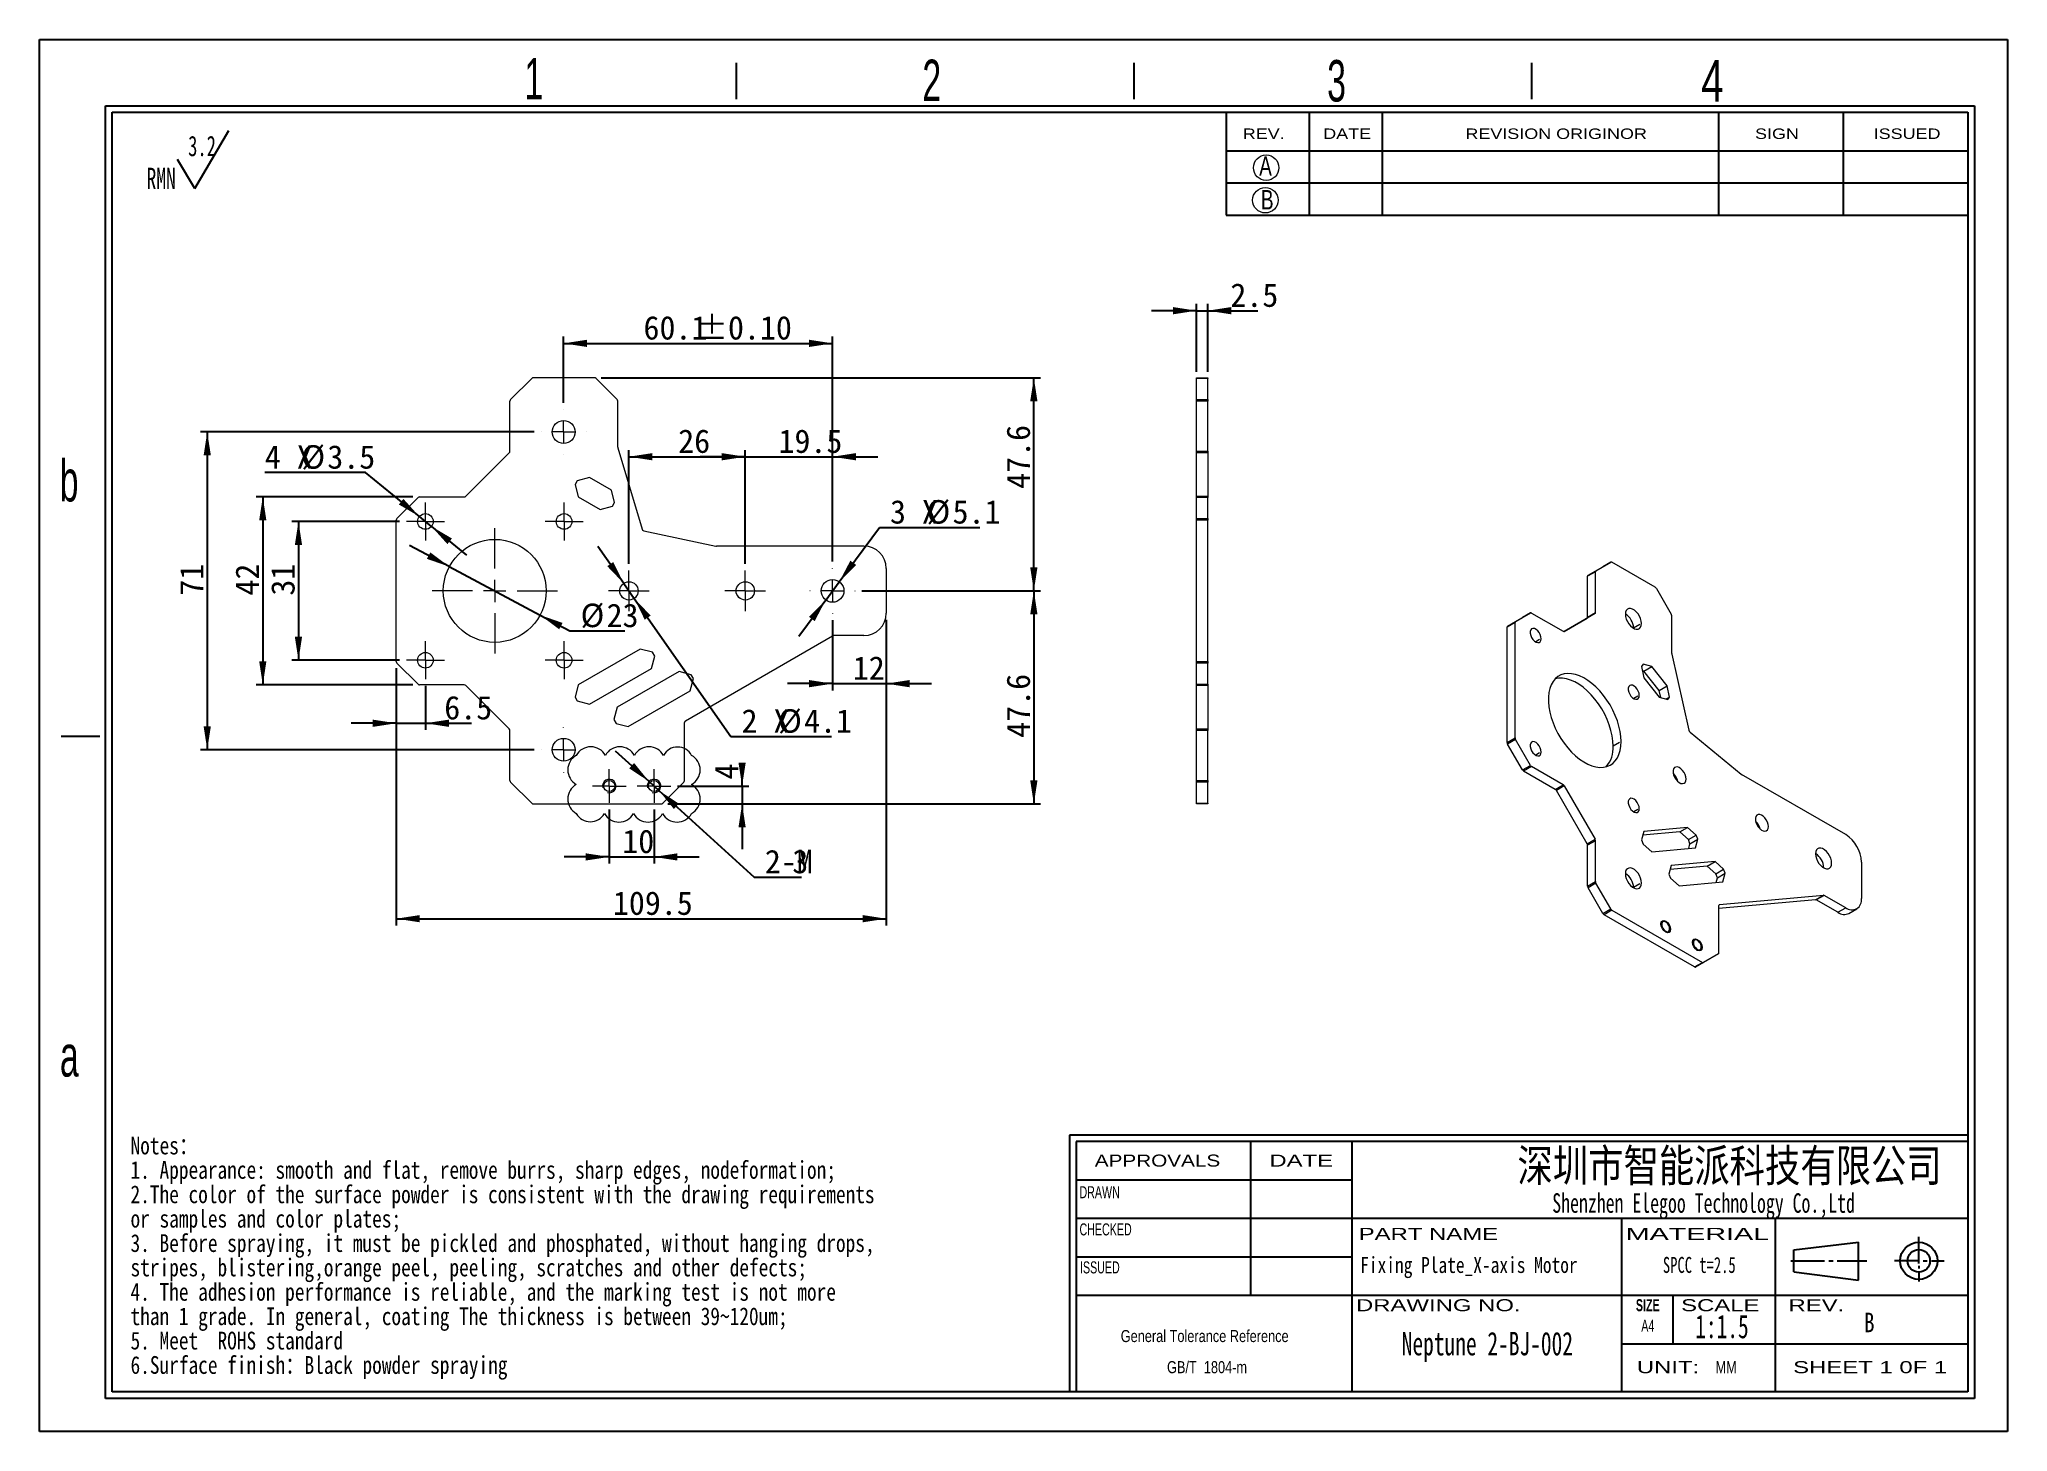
# Model space of a CAD drawing. Header units: millimetres. Extents: x 3 to 443, y 2 to 313.
import ezdxf

# ---------------------------------------------------------------- set-up
doc = ezdxf.new("R2010")
doc.units = ezdxf.units.MM
doc.header["$LTSCALE"] = 1.5
doc.linetypes.add('CENTER', pattern=[10.16, 6.35, -1.27, 1.27, -1.27])
doc.layers.add('DIM', color=5, linetype='Continuous')
doc.layers.add('SLD-0', color=179, linetype='Continuous')
doc.layers.add('中心线', color=1, linetype='CENTER', lineweight=15)
doc.styles.add('SLDTEXTSTYLE0', font='SIMSUN.TTC', dxfattribs={"width": 0.67})
doc.styles.add('SLDTEXTSTYLE1', font='SIMSUN.TTC', dxfattribs={"width": 0.8})
doc.styles.add('SLDTEXTSTYLE10', font='ARIAL.TTF', dxfattribs={"width": 0.7584})
doc.styles.add('SLDTEXTSTYLE11', font='ARIAL.TTF', dxfattribs={"width": 1.2324})
doc.styles.add('SLDTEXTSTYLE12', font='ARIAL.TTF', dxfattribs={"width": 1.7064})
doc.styles.add('SLDTEXTSTYLE13', font='SIMSUN.TTC', dxfattribs={"width": 0.8, "bigfont": 'bigfont'})
doc.styles.add('SLDTEXTSTYLE14', font='SIMKAI.TTF', dxfattribs={"width": 0.67})
doc.styles.add('SLDTEXTSTYLE15', font='SIMSUN.TTC')
doc.styles.add('SLDTEXTSTYLE2', font='SIMSUN.TTC', dxfattribs={"width": 0.67})
doc.styles.add('SLDTEXTSTYLE3', font='SIMSUN.TTC', dxfattribs={"width": 0.8, "bigfont": 'bigfont'})
doc.styles.add('SLDTEXTSTYLE4', font='SIMSUN.TTC', dxfattribs={"width": 0.8})
doc.styles.add('SLDTEXTSTYLE5', font='ARIAL.TTF', dxfattribs={"width": 0.63516})
doc.styles.add('SLDTEXTSTYLE6', font='GOTHIC.TTF', dxfattribs={"width": 0.7304})
doc.styles.add('SLDTEXTSTYLE7', font='GOTHIC.TTF', dxfattribs={"width": 0.61171})
doc.styles.add('SLDTEXTSTYLE8', font='ARIALBD.TTF', dxfattribs={"width": 0.63516})
doc.styles.add('SLDTEXTSTYLE9', font='ARIAL.TTF', dxfattribs={"width": 1.422})
doc.dimstyles.new('SLDDIMSTYLE0', dxfattribs={"dimtxt": 5.25, "dimasz": 5.25, "dimexe": 0, "dimexo": 0.0625, "dimgap": 1.3125, "dimtad": 2, "dimrnd": 1e-09, "dimzin": 12, "dimdsep": 46, "dimtxsty": 'SLDTEXTSTYLE0', "dimsah": 1, "dimcen": 0.09, "dimadec": 0, "dimazin": 3, "dimtol": 1, "dimtp": 0.1, "dimtm": 0.1, "dimtfac": 1, "dimtofl": 0, "dimtmove": 0, "dimatfit": 3, "dimfxl": 0, "dimfrac": 2, "dimtolj": 1, "dimtzin": 0, "dimarcsym": 0})
doc.dimstyles.new('SLDDIMSTYLE1', dxfattribs={"dimtxt": 5.25, "dimasz": 5.25, "dimexe": 0, "dimexo": 0.0625, "dimgap": 1.3125, "dimtad": 2, "dimrnd": 1e-09, "dimzin": 12, "dimdsep": 46, "dimtxsty": 'SLDTEXTSTYLE0', "dimsah": 1, "dimcen": 0.09, "dimadec": 0, "dimazin": 3, "dimtfac": 1, "dimtmove": 0, "dimatfit": 0, "dimfxl": 0, "dimfrac": 2, "dimtolj": 1, "dimtzin": 12, "dimarcsym": 0})
doc.dimstyles.new('SLDDIMSTYLE2', dxfattribs={"dimtxt": 5.25, "dimasz": 5.25, "dimexe": 0, "dimexo": 0.0625, "dimgap": 1.3125, "dimtad": 2, "dimrnd": 1e-09, "dimzin": 12, "dimdsep": 46, "dimtxsty": 'SLDTEXTSTYLE0', "dimsah": 1, "dimcen": 0.09, "dimadec": 0, "dimazin": 3, "dimtfac": 1, "dimtofl": 0, "dimtmove": 0, "dimatfit": 3, "dimfxl": 0, "dimfrac": 2, "dimtolj": 1, "dimtzin": 12, "dimarcsym": 0})
doc.dimstyles.new('SLDDIMSTYLE3', dxfattribs={"dimtxt": 5.25, "dimasz": 5.25, "dimexe": 0, "dimexo": 0.0625, "dimgap": 1.3125, "dimtad": 0, "dimtih": 1, "dimtoh": 1, "dimrnd": 1e-09, "dimzin": 12, "dimdsep": 46, "dimtxsty": 'SLDTEXTSTYLE0', "dimsah": 1, "dimcen": 0, "dimadec": 0, "dimazin": 3, "dimtfac": 1, "dimtmove": 0, "dimatfit": 3, "dimfxl": 0, "dimfrac": 2, "dimtolj": 1, "dimtzin": 12, "dimarcsym": 0})
doc.dimstyles.new('SLDDIMSTYLE4', dxfattribs={"dimtxt": 5.25, "dimasz": 5.25, "dimexe": 0, "dimexo": 0.0625, "dimgap": 1.3125, "dimtad": 0, "dimtih": 1, "dimtoh": 1, "dimrnd": 1e-09, "dimzin": 12, "dimdsep": 46, "dimtxsty": 'SLDTEXTSTYLE0', "dimsah": 1, "dimcen": 0, "dimadec": 0, "dimazin": 3, "dimtfac": 1, "dimtmove": 0, "dimatfit": 3, "dimfxl": 0, "dimfrac": 2, "dimtolj": 1, "dimtzin": 12, "dimarcsym": 0})

msp = doc.modelspace()

# ---------------------------------------------------------------- texts
at = {"color": 7, "linetype": 'Continuous', "lineweight": 0, "attachment_point": 1}
for s, insert, char_height, style in [('SPCC t=2.5', (365.6, 40.966), 3.5719, 'SLDTEXTSTYLE0'), ('1:1.5', (372.818, 28.065), 5.25, 'SLDTEXTSTYLE0'), ('Neptune 2-BJ-002', (307.229, 24.227), 5.25, 'SLDTEXTSTYLE2')]:
    msp.add_mtext(s, dxfattribs=dict(at, insert=insert, char_height=char_height, style=style))
at = {"layer": 'SLD-0'}
for s, insert, char_height, attachment_point, style in [('1', (111.166, 308.848), 9.258, 1, 'SLDTEXTSTYLE7'), ('2', (200.082, 308.483), 9.258, 1, 'SLDTEXTSTYLE7'), ('3', (290.56, 308.39), 9.258, 1, 'SLDTEXTSTYLE7'), ('4', (374.161, 308.38), 9.258, 1, 'SLDTEXTSTYLE6'), ('A', (275.367, 286.878), 4.355, 1, 'SLDTEXTSTYLE6'), ('B', (275.748, 279.356), 4.355, 1, 'SLDTEXTSTYLE6'), ('b', (7.252, 219.029), 9.258, 1, 'SLDTEXTSTYLE7'), ('a', (7.32, 90.527), 9.258, 1, 'SLDTEXTSTYLE7'), ('\\M+1905B圳\\M+18E73\\M+19271\\M+1945C\\M+19468\\M+189C8\\M+18B5A\\M+1974C\\M+18CC0\\M+18CF6\\M+18E69', (380.513, 65.006), 7.24212, 2, 'SLDTEXTSTYLE13'), ('Fixing Plate_X-axis Motor', (322.252, 40.966), 3.57187, 2, 'SLDTEXTSTYLE1'), ('B', (410.538, 28.511), 4.366, 1, 'SLDTEXTSTYLE4')]:
    msp.add_mtext(s, dxfattribs=dict(at, insert=insert, char_height=char_height, attachment_point=attachment_point, style=style))
at = {"layer": 'SLD-0', "color": 179}
for s, insert, char_height, attachment_point, style in [('REV.', (271.693, 293.1), 2.3304, 1, 'SLDTEXTSTYLE11'), ('DATE', (289.69, 293.1), 2.3304, 1, 'SLDTEXTSTYLE11'), ('REVISION ORIGINOR', (321.462, 293.1), 2.33045, 1, 'SLDTEXTSTYLE11'), ('SIGN', (386.2, 293.1), 2.3304, 1, 'SLDTEXTSTYLE11'), ('ISSUED', (412.722, 293.1), 2.3304, 1, 'SLDTEXTSTYLE11'), ('APPROVALS', (252.64, 63.844), 2.689, 2, 'SLDTEXTSTYLE11'), ('DATE', (284.774, 63.844), 2.689, 2, 'SLDTEXTSTYLE9'), ('DRAWN', (239.705, 56.779), 2.689, 2, 'SLDTEXTSTYLE5'), ('Shenzhen Elegoo Technology Co.,Ltd', (374.697, 55.199), 4.36562, 2, 'SLDTEXTSTYLE14'), ('CHECKED', (241.043, 48.472), 2.689, 2, 'SLDTEXTSTYLE5'), ('PART NAME', (313.191, 47.468), 2.689, 2, 'SLDTEXTSTYLE9'), ('MATERIAL', (373.32, 47.468), 2.689, 2, 'SLDTEXTSTYLE12'), ('ISSUED', (239.755, 39.982), 2.689, 2, 'SLDTEXTSTYLE5'), ('DRAWING NO.', (315.402, 31.532), 2.68898, 2, 'SLDTEXTSTYLE9'), ('SIZE', (362.218, 31.532), 2.689, 2, 'SLDTEXTSTYLE8'), ('SCALE', (378.433, 31.532), 2.689, 2, 'SLDTEXTSTYLE9'), ('REV.', (399.915, 31.532), 2.689, 2, 'SLDTEXTSTYLE9'), ('A4', (362.235, 26.93), 2.689, 2, 'SLDTEXTSTYLE5'), ('UNIT:', (366.748, 17.686), 2.689, 2, 'SLDTEXTSTYLE9'), ('MM', (379.741, 17.686), 2.689, 2, 'SLDTEXTSTYLE10'), ('SHEET 1 0F 1', (411.93, 17.686), 2.68898, 2, 'SLDTEXTSTYLE9')]:
    msp.add_mtext(s, dxfattribs=dict(at, insert=insert, char_height=char_height, attachment_point=attachment_point, style=style))

# ---------------------------------------------------------------- blocks, each defined once
blk = doc.blocks.new('SW_NOTE_0')
at = {"layer": 'SLD-0', "color": 0}
for q in [(18.4, 13.88), (6.91, 7.39)]:
    blk.add_line((10.74, 0.89), q, dxfattribs=at)
at = {"layer": 'SLD-0', "color": 0, "attachment_point": 1, "style": 'SLDTEXTSTYLE0'}
for s, insert, char_height in [('3.2', (9.28, 12.68), 4.548), ('RMN', (0, 5.54), 4.762)]:
    blk.add_mtext(s, dxfattribs=dict(at, insert=insert, char_height=char_height))
blk = doc.blocks.new('SW_NOTE_1')
at = {"layer": 'SLD-0', "color": 0, "char_height": 3.9688, "attachment_point": 1}
for s, insert, style in [('Notes\\M+18146', (0, 4.62), 'SLDTEXTSTYLE3'), ('1. Appearance: smooth and flat, remove burrs, sharp edges, nodeformation;', (0, -0.83), 'SLDTEXTSTYLE4'), ('2.The color of the surface powder is consistent with the drawing requirements ', (0, -6.28), 'SLDTEXTSTYLE4'), ('or samples and color plates;', (0, -11.73), 'SLDTEXTSTYLE4'), ('3. Before spraying, it must be pickled and phosphated, without hanging drops, ', (0, -17.18), 'SLDTEXTSTYLE4'), ('stripes, blistering,orange peel, peeling, scratches and other defects;', (0, -22.63), 'SLDTEXTSTYLE4'), ('4. The adhesion performance is reliable, and the marking test is not more ', (0, -28.08), 'SLDTEXTSTYLE4'), ('than 1 grade. In general, coating The thickness is between 39~120um;', (0, -33.53), 'SLDTEXTSTYLE4'), ('5. Meet  ROHS standard', (0, -38.97), 'SLDTEXTSTYLE4'), ('6.Surface finish\\M+18146Black powder spraying', (0, -44.42), 'SLDTEXTSTYLE3')]:
    blk.add_mtext(s, dxfattribs=dict(at, insert=insert, style=style))
blk = doc.blocks.new('SW_NOTE_2')
at = {"layer": 'SLD-0', "color": 0, "char_height": 2.689, "attachment_point": 2, "style": 'SLDTEXTSTYLE10'}
for s, insert in [('General Tolerance Reference ', (19.53, 3.47)), (' GB/T  1804-m', (19.66, -3.48))]:
    blk.add_mtext(s, dxfattribs=dict(at, insert=insert))
blk = doc.blocks.new('_D')
at = {"layer": 'DIM', "color": 1}
for p, q in [((119.9, 231.84), (119.9, 246.59)), ((180, 196.34), (180, 246.59)), ((119.9, 245.09), (180, 245.09))]:
    blk.add_line(p, q, dxfattribs=at)
for points in [[(119.9, 245.09), (125.15, 244.28), (125.15, 245.9)], [(180, 245.09), (174.75, 245.9), (174.75, 244.28)]]:
    blk.add_solid(points, dxfattribs=at)
at = {"layer": 'DIM', "color": 1, "char_height": 5.25, "attachment_point": 1, "style": 'SLDTEXTSTYLE15'}
for s, insert in [('60.1', (137.75, 251.2)), (' ±0.10', (145.92, 251.2))]:
    blk.add_mtext(s, dxfattribs=dict(at, insert=insert))
blk = doc.blocks.new('_D_1')
at = {"layer": 'DIM'}
for p, q in [((134.5, 195.84), (134.5, 221.26)), ((160.5, 195.84), (160.5, 221.26)), ((134.5, 219.76), (160.5, 219.76))]:
    blk.add_line(p, q, dxfattribs=at)
for points in [[(134.5, 219.76), (139.75, 218.95), (139.75, 220.57)], [(160.5, 219.76), (155.25, 220.57), (155.25, 218.95)]]:
    blk.add_solid(points, dxfattribs=at)
at = {"layer": 'DIM', "insert": (145.51, 225.87), "char_height": 5.25, "attachment_point": 1, "style": 'SLDTEXTSTYLE15'}
blk.add_mtext('26', dxfattribs=at)
blk = doc.blocks.new('_D_2')
at = {"layer": 'DIM'}
for p, q in [((86.21, 210.79), (51.16, 210.79)), ((52.66, 210.79), (52.66, 168.79)), ((86.21, 168.79), (51.16, 168.79))]:
    blk.add_line(p, q, dxfattribs=at)
for points in [[(52.66, 210.79), (51.85, 205.54), (53.46, 205.54)], [(52.66, 168.79), (53.46, 174.04), (51.85, 174.04)]]:
    blk.add_solid(points, dxfattribs=at)
at = {"layer": 'DIM', "insert": (46.55, 188.73), "char_height": 5.25, "attachment_point": 1, "rotation": 90, "style": 'SLDTEXTSTYLE15'}
blk.add_mtext('42', dxfattribs=at)
blk = doc.blocks.new('_D_3')
at = {"layer": 'DIM'}
for p, q in [((83.25, 205.29), (59.13, 205.29)), ((60.63, 205.29), (60.63, 174.29)), ((83.25, 174.29), (59.13, 174.29))]:
    blk.add_line(p, q, dxfattribs=at)
for points in [[(60.63, 205.29), (59.82, 200.04), (61.44, 200.04)], [(60.63, 174.29), (61.44, 179.54), (59.82, 179.54)]]:
    blk.add_solid(points, dxfattribs=at)
at = {"layer": 'DIM', "insert": (54.52, 188.73), "char_height": 5.25, "attachment_point": 1, "rotation": 90, "style": 'SLDTEXTSTYLE15'}
blk.add_mtext('31', dxfattribs=at)
blk = doc.blocks.new('_D_4')
at = {"layer": 'DIM'}
for p, q in [((128.3, 237.39), (226.5, 237.39)), ((225, 189.79), (225, 237.39)), ((186.55, 189.79), (226.5, 189.79))]:
    blk.add_line(p, q, dxfattribs=at)
for points in [[(225, 237.39), (224.19, 232.14), (225.81, 232.14)], [(225, 189.79), (225.81, 195.04), (224.19, 195.04)]]:
    blk.add_solid(points, dxfattribs=at)
at = {"layer": 'DIM', "insert": (218.89, 212.58), "char_height": 5.25, "attachment_point": 1, "rotation": 90, "style": 'SLDTEXTSTYLE15'}
blk.add_mtext('47.6', dxfattribs=at)
blk = doc.blocks.new('_D_5')
at = {"layer": 'DIM'}
for p, q in [((186.55, 189.79), (226.5, 189.79)), ((225, 189.79), (225, 142.19)), ((143.2, 142.19), (226.5, 142.19))]:
    blk.add_line(p, q, dxfattribs=at)
for points in [[(225, 189.79), (224.19, 184.54), (225.81, 184.54)], [(225, 142.19), (225.81, 147.44), (224.19, 147.44)]]:
    blk.add_solid(points, dxfattribs=at)
at = {"layer": 'DIM', "insert": (218.89, 156.96), "char_height": 5.25, "attachment_point": 1, "rotation": 90, "style": 'SLDTEXTSTYLE15'}
blk.add_mtext('47.6', dxfattribs=at)
blk = doc.blocks.new('_D_6')
at = {"layer": 'DIM'}
for p, q in [((94.35, 195.2), (85.44, 199.95)), ((94.35, 195.2), (114.65, 184.38)), ((114.65, 184.38), (121.31, 180.84)), ((121.31, 180.84), (133.58, 180.84))]:
    blk.add_line(p, q, dxfattribs=at)
for points in [[(94.35, 195.2), (90.1, 198.38), (89.34, 196.95)], [(114.65, 184.38), (118.91, 181.2), (119.66, 182.63)]]:
    blk.add_solid(points, dxfattribs=at)
at = {"layer": 'DIM', "char_height": 5.25, "attachment_point": 1, "style": 'SLDTEXTSTYLE15'}
for s, insert in [('%%c', (123.69, 186.94)), ('23', (129.5, 186.94))]:
    blk.add_mtext(s, dxfattribs=dict(at, insert=insert))
blk = doc.blocks.new('_D_7')
at = {"layer": 'DIM'}
for p, q in [((75.59, 216.23), (53.11, 216.23)), ((87.65, 206.4), (75.59, 216.23)), ((90.36, 204.19), (87.65, 206.4)), ((90.36, 204.19), (98.18, 197.8))]:
    blk.add_line(p, q, dxfattribs=at)
for points in [[(87.65, 206.4), (84.09, 210.34), (83.07, 209.09)], [(90.36, 204.19), (93.92, 200.24), (94.94, 201.49)]]:
    blk.add_solid(points, dxfattribs=at)
at = {"layer": 'DIM', "char_height": 5.25, "attachment_point": 1, "style": 'SLDTEXTSTYLE15'}
for s, insert in [('4 X ', (53.11, 222.34)), ('%%c', (61.28, 222.34)), ('3.5', (67.08, 222.34))]:
    blk.add_mtext(s, dxfattribs=dict(at, insert=insert))
blk = doc.blocks.new('_D_8')
at = {"layer": 'DIM'}
for p, q in [((181.52, 191.84), (190.47, 203.96)), ((190.47, 203.96), (212.95, 203.96)), ((178.49, 187.74), (181.52, 191.84)), ((178.49, 187.74), (172.49, 179.62))]:
    blk.add_line(p, q, dxfattribs=at)
for points in [[(181.52, 191.84), (185.29, 195.58), (183.99, 196.54)], [(178.49, 187.74), (174.72, 184), (176.02, 183.04)]]:
    blk.add_solid(points, dxfattribs=at)
at = {"layer": 'DIM', "char_height": 5.25, "attachment_point": 1, "style": 'SLDTEXTSTYLE15'}
for s, insert in [('3 X ', (192.85, 210.07)), ('%%c', (201.02, 210.07)), ('5.1', (206.83, 210.07))]:
    blk.add_mtext(s, dxfattribs=dict(at, insert=insert))
blk = doc.blocks.new('_D_9')
at = {"layer": 'DIM'}
for p, q in [((160.5, 195.84), (160.5, 221.26)), ((180, 196.34), (180, 221.26)), ((160.5, 219.76), (150.41, 219.76)), ((160.5, 219.76), (180, 219.76)), ((180, 219.76), (190.1, 219.76))]:
    blk.add_line(p, q, dxfattribs=at)
for points in [[(160.5, 219.76), (155.25, 220.57), (155.25, 218.95)], [(180, 219.76), (185.25, 218.95), (185.25, 220.57)]]:
    blk.add_solid(points, dxfattribs=at)
at = {"layer": 'DIM', "insert": (167.92, 225.87), "char_height": 5.25, "attachment_point": 1, "style": 'SLDTEXTSTYLE15'}
blk.add_mtext('19.5', dxfattribs=at)
blk = doc.blocks.new('_D_10')
at = {"layer": 'DIM'}
for p, q in [((133.33, 191.47), (127.54, 199.74)), ((133.33, 191.47), (135.68, 188.11)), ((135.68, 188.11), (157.29, 157.24)), ((157.29, 157.24), (179.77, 157.24))]:
    blk.add_line(p, q, dxfattribs=at)
for points in [[(133.33, 191.47), (130.98, 196.23), (129.65, 195.31)], [(135.68, 188.11), (138.03, 183.35), (139.35, 184.27)]]:
    blk.add_solid(points, dxfattribs=at)
at = {"layer": 'DIM', "char_height": 5.25, "attachment_point": 1, "style": 'SLDTEXTSTYLE15'}
for s, insert in [('2 X ', (159.67, 163.35)), ('%%c', (167.84, 163.35)), ('4.1', (173.64, 163.35))]:
    blk.add_mtext(s, dxfattribs=dict(at, insert=insert))
blk = doc.blocks.new('_D_11')
at = {"layer": 'DIM'}
for p, q in [((113.35, 225.29), (38.74, 225.29)), ((40.24, 225.29), (40.24, 154.29)), ((113.35, 154.29), (38.74, 154.29))]:
    blk.add_line(p, q, dxfattribs=at)
for points in [[(40.24, 225.29), (39.43, 220.04), (41.05, 220.04)], [(40.24, 154.29), (41.05, 159.54), (39.43, 159.54)]]:
    blk.add_solid(points, dxfattribs=at)
at = {"layer": 'DIM', "insert": (34.13, 188.73), "char_height": 5.25, "attachment_point": 1, "rotation": 90, "style": 'SLDTEXTSTYLE15'}
blk.add_mtext('71', dxfattribs=at)
blk = doc.blocks.new('_D_12')
at = {"layer": 'DIM'}
for p, q in [((82.5, 172.5), (82.5, 158.71)), ((89, 168.54), (89, 158.71)), ((82.5, 160.21), (72.4, 160.21)), ((82.5, 160.21), (89, 160.21)), ((89, 160.21), (99.34, 160.21))]:
    blk.add_line(p, q, dxfattribs=at)
for points in [[(82.5, 160.21), (77.25, 161.02), (77.25, 159.4)], [(89, 160.21), (94.25, 159.4), (94.25, 161.02)]]:
    blk.add_solid(points, dxfattribs=at)
at = {"layer": 'DIM', "insert": (93.22, 166.32), "char_height": 5.25, "attachment_point": 1, "style": 'SLDTEXTSTYLE15'}
blk.add_mtext('6.5', dxfattribs=at)
blk = doc.blocks.new('_D_13')
at = {"layer": 'DIM'}
for p, q in [((192, 183.29), (192, 115.04)), ((82.5, 172.5), (82.5, 115.04)), ((82.5, 116.54), (192, 116.54))]:
    blk.add_line(p, q, dxfattribs=at)
for points in [[(82.5, 116.54), (87.75, 115.74), (87.75, 117.35)], [(192, 116.54), (186.75, 117.35), (186.75, 115.74)]]:
    blk.add_solid(points, dxfattribs=at)
at = {"layer": 'DIM', "insert": (130.91, 122.65), "char_height": 5.25, "attachment_point": 1, "style": 'SLDTEXTSTYLE15'}
blk.add_mtext('109.5', dxfattribs=at)
blk = doc.blocks.new('_D_14')
at = {"layer": 'DIM'}
for p, q in [((180, 183.24), (180, 167.56)), ((192, 183.29), (192, 167.56)), ((180, 169.06), (169.91, 169.06)), ((180, 169.06), (192, 169.06)), ((192, 169.06), (202.1, 169.06))]:
    blk.add_line(p, q, dxfattribs=at)
for points in [[(180, 169.06), (174.75, 169.87), (174.75, 168.25)], [(192, 169.06), (197.25, 168.25), (197.25, 169.87)]]:
    blk.add_solid(points, dxfattribs=at)
at = {"layer": 'DIM', "insert": (184.53, 175.17), "char_height": 5.25, "attachment_point": 1, "style": 'SLDTEXTSTYLE15'}
blk.add_mtext('12', dxfattribs=at)
blk = doc.blocks.new('_D_15')
at = {"layer": 'DIM', "color": 5}
for p, q in [((130.1, 140.94), (130.1, 128.85)), ((140.1, 140.94), (140.1, 128.85)), ((130.1, 130.35), (120.01, 130.35)), ((130.1, 130.35), (140.1, 130.35)), ((140.1, 130.35), (150.2, 130.35))]:
    blk.add_line(p, q, dxfattribs=at)
for points in [[(130.1, 130.35), (124.85, 131.15), (124.85, 129.54)], [(140.1, 130.35), (145.35, 129.54), (145.35, 131.15)]]:
    blk.add_solid(points, dxfattribs=at)
at = {"layer": 'DIM', "color": 5, "insert": (133.01, 136.46), "char_height": 5.25, "attachment_point": 1, "style": 'SLDTEXTSTYLE15'}
blk.add_mtext('10', dxfattribs=at)
blk = doc.blocks.new('_D_16')
at = {"layer": 'DIM', "color": 5}
for p, q in [((159.79, 146.19), (159.79, 149.69)), ((145.35, 146.19), (161.29, 146.19)), ((159.79, 146.19), (159.79, 142.19)), ((143.2, 142.19), (161.29, 142.19)), ((159.79, 142.19), (159.79, 132.1))]:
    blk.add_line(p, q, dxfattribs=at)
for points in [[(159.79, 146.19), (160.6, 151.44), (158.98, 151.44)], [(159.79, 142.19), (158.98, 136.94), (160.6, 136.94)]]:
    blk.add_solid(points, dxfattribs=at)
at = {"layer": 'DIM', "color": 5, "insert": (153.68, 147.65), "char_height": 5.25, "attachment_point": 1, "rotation": 90, "style": 'SLDTEXTSTYLE15'}
blk.add_mtext('4', dxfattribs=at)
blk = doc.blocks.new('_D_17')
at = {"layer": 'DIM', "color": 5}
for p, q in [((138.99, 147.2), (131.52, 153.99)), ((138.99, 147.2), (141.21, 145.18)), ((141.21, 145.18), (162.5, 125.83)), ((162.5, 125.83), (173.05, 125.83))]:
    blk.add_line(p, q, dxfattribs=at)
for points in [[(138.99, 147.2), (135.65, 151.33), (134.56, 150.13)], [(141.21, 145.18), (144.55, 141.05), (145.64, 142.25)]]:
    blk.add_solid(points, dxfattribs=at)
at = {"layer": 'DIM', "color": 5, "char_height": 5.25, "attachment_point": 1, "style": 'SLDTEXTSTYLE15'}
for s, insert in [('2-M', (164.88, 131.94)), ('3', (171.01, 131.94))]:
    blk.add_mtext(s, dxfattribs=dict(at, insert=insert))
blk = doc.blocks.new('SW_CENTERMARKSYMBOL_0')
at = {"layer": '中心线', "color": 0}
for p, q in [((0, 5), (0, 14)), ((-5, 0), (-14, 0)), ((0, 0), (-2.5, 0)), ((0, 0), (0, 2.5)), ((0, 0), (0, -2.5)), ((0, 0), (2.5, 0)), ((5, 0), (14, 0)), ((0, -5), (0, -14))]:
    blk.add_line(p, q, dxfattribs=at)
blk = doc.blocks.new('SW_CENTERMARKSYMBOL_1')
at = {"layer": '中心线', "color": 0}
for p, q in [((-2.5, 0), (-4.25, 0)), ((0, 0), (-2.5, 0)), ((0, 2.5), (0, 4.25)), ((0, 0), (0, 2.5)), ((0, 0), (0, -2.5)), ((0, 0), (2.5, 0)), ((2.5, 0), (4.25, 0)), ((0, -2.5), (0, -4.25))]:
    blk.add_line(p, q, dxfattribs=at)
blk = doc.blocks.new('SW_CENTERMARKSYMBOL_2')
at = {"layer": '中心线', "color": 0}
for p, q in [((-2.5, 0), (-4.25, 0)), ((0, 0), (-2.5, 0)), ((0, 2.5), (0, 4.25)), ((0, 0), (0, 2.5)), ((0, 0), (0, -2.5)), ((0, 0), (2.5, 0)), ((2.5, 0), (4.25, 0)), ((0, -2.5), (0, -4.25))]:
    blk.add_line(p, q, dxfattribs=at)
blk = doc.blocks.new('SW_CENTERMARKSYMBOL_3')
at = {"layer": '中心线', "color": 0}
for p, q in [((-2.5, 0), (-4.25, 0)), ((0, 0), (-2.5, 0)), ((0, 2.5), (0, 4.25)), ((0, 0), (0, 2.5)), ((0, 0), (0, -2.5)), ((0, 0), (2.5, 0)), ((2.5, 0), (4.25, 0)), ((0, -2.5), (0, -4.25))]:
    blk.add_line(p, q, dxfattribs=at)
blk = doc.blocks.new('SW_CENTERMARKSYMBOL_4')
at = {"layer": '中心线', "color": 0}
for p, q in [((-2.5, 0), (-4.25, 0)), ((0, 0), (-2.5, 0)), ((0, 2.5), (0, 4.25)), ((0, 0), (0, 2.5)), ((0, 0), (0, -2.5)), ((0, 0), (2.5, 0)), ((2.5, 0), (4.25, 0)), ((0, -2.5), (0, -4.25))]:
    blk.add_line(p, q, dxfattribs=at)
blk = doc.blocks.new('SW_CENTERMARKSYMBOL_5')
at = {"layer": '中心线', "color": 0}
for p, q in [((0, 5), (0, 5.05)), ((-5, 0), (-5.05, 0)), ((0, 0), (-2.5, 0)), ((0, 0), (0, 2.5)), ((0, 0), (0, -2.5)), ((0, 0), (2.5, 0)), ((5, 0), (5.05, 0)), ((0, -5), (0, -5.05))]:
    blk.add_line(p, q, dxfattribs=at)
blk = doc.blocks.new('SW_CENTERMARKSYMBOL_6')
at = {"layer": '中心线', "color": 0}
for p, q in [((0, 2.5), (0, 4.55)), ((-2.5, 0), (-4.55, 0)), ((0, 0), (-2.5, 0)), ((0, 0), (0, 2.5)), ((0, 0), (0, -2.5)), ((0, 0), (2.5, 0)), ((2.5, 0), (4.55, 0)), ((0, -2.5), (0, -4.55))]:
    blk.add_line(p, q, dxfattribs=at)
blk = doc.blocks.new('SW_CENTERMARKSYMBOL_7')
at = {"layer": '中心线', "color": 0}
for p, q in [((0, 2.5), (0, 4.55)), ((-2.5, 0), (-4.55, 0)), ((0, 0), (-2.5, 0)), ((0, 0), (0, 2.5)), ((0, 0), (0, -2.5)), ((0, 0), (2.5, 0)), ((2.5, 0), (4.55, 0)), ((0, -2.5), (0, -4.55))]:
    blk.add_line(p, q, dxfattribs=at)
blk = doc.blocks.new('SW_CENTERMARKSYMBOL_8')
at = {"layer": '中心线', "color": 0}
for p, q in [((0, 5), (0, 5.05)), ((-5, 0), (-5.05, 0)), ((0, 0), (-2.5, 0)), ((0, 0), (0, 2.5)), ((0, 0), (0, -2.5)), ((0, 0), (2.5, 0)), ((5, 0), (5.05, 0)), ((0, -5), (0, -5.05))]:
    blk.add_line(p, q, dxfattribs=at)
blk = doc.blocks.new('SW_CENTERMARKSYMBOL_9')
at = {"layer": '中心线', "color": 0}
for p, q in [((0, 5), (0, 5.05)), ((-5, 0), (-5.05, 0)), ((0, 0), (-2.5, 0)), ((0, 0), (0, 2.5)), ((0, 0), (0, -2.5)), ((0, 0), (2.5, 0)), ((5, 0), (5.05, 0)), ((0, -5), (0, -5.05))]:
    blk.add_line(p, q, dxfattribs=at)
blk = doc.blocks.new('SW_CENTERMARKSYMBOL_10')
at = {"layer": '中心线', "color": 0}
for p, q in [((-2.5, 0), (-3.75, 0)), ((0, 0), (-2.5, 0)), ((0, 2.5), (0, 3.75)), ((0, 0), (0, 2.5)), ((0, 0), (0, -2.5)), ((0, 0), (2.5, 0)), ((2.5, 0), (3.75, 0)), ((0, -2.5), (0, -3.75))]:
    blk.add_line(p, q, dxfattribs=at)
blk = doc.blocks.new('SW_CENTERMARKSYMBOL_11')
at = {"layer": '中心线', "color": 0}
for p, q in [((-2.5, 0), (-3.75, 0)), ((0, 0), (-2.5, 0)), ((0, 2.5), (0, 3.75)), ((0, 0), (0, 2.5)), ((0, 0), (0, -2.5)), ((0, 0), (2.5, 0)), ((2.5, 0), (3.75, 0)), ((0, -2.5), (0, -3.75))]:
    blk.add_line(p, q, dxfattribs=at)
blk = doc.blocks.new('SW_REVISION_CLOUD_0')
at = {"color": 0, "linetype": 'Continuous', "lineweight": 0}
for centre, radius, start, end in [((-11.09, 3.25), 3.71, 118.955, 241.045), ((-9.64, 4.7), 3.71, 28.955, 151.045), ((-3.15, 4.7), 3.71, 28.955, 151.045), ((3.35, 4.7), 3.71, 28.955, 151.045), ((9.75, 4.76), 3.59, 28.955, 151.045), ((11.09, 3.25), 3.71, 298.955, 61.045), ((-11.09, -3.25), 3.71, 118.955, 241.045), ((11.09, -3.25), 3.71, 298.955, 61.045), ((-9.75, -4.76), 3.59, 208.955, 331.045), ((-3.35, -4.7), 3.71, 208.955, 331.045), ((3.15, -4.7), 3.71, 208.955, 331.045), ((9.64, -4.7), 3.71, 208.955, 331.045)]:
    blk.add_arc(centre, radius, start, end, dxfattribs=at)
blk = doc.blocks.new('_D_18')
at = {"layer": 'DIM', "color": 5}
for p, q in [((261.36, 252.39), (251.27, 252.39)), ((261.36, 238.74), (261.36, 253.89)), ((261.36, 252.39), (263.86, 252.39)), ((263.86, 238.74), (263.86, 253.89)), ((263.86, 252.39), (275.06, 252.39))]:
    blk.add_line(p, q, dxfattribs=at)
for points in [[(261.36, 252.39), (256.11, 253.2), (256.11, 251.58)], [(263.86, 252.39), (269.11, 251.58), (269.11, 253.2)]]:
    blk.add_solid(points, dxfattribs=at)
at = {"layer": 'DIM', "color": 5, "insert": (268.93, 258.5), "char_height": 5.25, "attachment_point": 1, "style": 'SLDTEXTSTYLE15'}
blk.add_mtext('2.5', dxfattribs=at)

# ---------------------------------------------------------------- dimensions: what is measured, and where the dimension line sits
at = {"layer": 'DIM', "color": 5}
for base, p1, p2, picture, middle in [((263.862, 252.391), (261.362, 237.245), (263.862, 237.245), '_D_18', (271.995, 252.391)), ((140.103, 130.347), (130.103, 142.441), (140.103, 142.441), '_D_15', (135.053, 130.347))]:
    dim = msp.add_linear_dim(base=base, p1=p1, p2=p2, dimstyle='SLDDIMSTYLE1', dxfattribs=at)
    dim.commit()
    dim.dimension.update_dxf_attribs({"geometry": picture, "text_midpoint": middle, "dimtype": 160})
at = {"layer": 'DIM', "color": 1}
dim = msp.add_linear_dim(base=(180.003, 245.092), p1=(119.903, 230.341), p2=(180.003, 194.841), dimstyle='SLDDIMSTYLE0', dxfattribs=at)
dim.commit()
dim.dimension.update_dxf_attribs({"geometry": '_D', "text_midpoint": (148.982, 245.092), "dimtype": 160})
at = {"layer": 'DIM'}
for base, p1, p2, picture, middle in [((225.003, 237.391), (185.053, 189.791), (126.795, 237.391), '_D_4', (225.003, 216.665)), ((40.238, 154.291), (114.853, 225.291), (114.853, 154.291), '_D_11', (40.238, 190.772)), ((52.656, 168.791), (87.706, 210.791), (87.706, 168.791), '_D_2', (52.656, 190.772)), ((60.628, 174.291), (84.753, 205.291), (84.753, 174.291), '_D_3', (60.628, 190.772)), ((225.003, 142.191), (185.053, 189.791), (141.695, 142.191), '_D_5', (225.003, 161.044))]:
    dim = msp.add_linear_dim(base=base, p1=p1, p2=p2, angle=90, dimstyle='SLDDIMSTYLE2', dxfattribs=at)
    dim.commit()
    dim.dimension.update_dxf_attribs({"geometry": picture, "text_midpoint": middle, "dimtype": 160})
for base, p1, p2, dimstyle, picture, middle in [((160.503, 219.761), (134.503, 194.341), (160.503, 194.341), 'SLDDIMSTYLE1', '_D_1', (147.55, 219.761)), ((180.003, 219.761), (160.503, 194.341), (180.003, 194.841), 'SLDDIMSTYLE1', '_D_9', (171.999, 219.761)), ((192.0026, 116.5445), (82.4984, 173.9983), (192.0026, 184.7912), 'SLDDIMSTYLE2', '_D_13', (136.0191, 116.5445)), ((192.003, 169.062), (180.003, 184.741), (192.003, 184.791), 'SLDDIMSTYLE1', '_D_14', (186.575, 169.062)), ((89.0026, 160.2084), (82.4984, 173.9983), (89.0026, 170.0412), 'SLDDIMSTYLE1', '_D_12', (96.278, 160.2084))]:
    dim = msp.add_linear_dim(base=base, p1=p1, p2=p2, dimstyle=dimstyle, dxfattribs=at)
    dim.commit()
    dim.dimension.update_dxf_attribs({"geometry": picture, "text_midpoint": middle, "dimtype": 160})
for p1, p2, text, picture, middle in [((87.647, 206.397), (90.359, 204.185), '4 X <>', '_D_7', (63.157, 220.04)), ((181.518, 191.842), (178.487, 187.74), '3 X <>', '_D_8', (202.903, 207.765)), ((135.678, 188.112), (133.327, 191.471), '2 X <>', '_D_10', (169.718, 161.044))]:
    dim = msp.add_diameter_dim_2p(p1=p1, p2=p2, text=text, dimstyle='SLDDIMSTYLE3', dxfattribs=at)
    dim.commit()
    dim.dimension.update_dxf_attribs({"geometry": picture, "text_midpoint": middle, "dimtype": 163})
dim = msp.add_diameter_dim_2p(p1=(114.652, 184.384), p2=(94.353, 195.199), dimstyle='SLDDIMSTYLE3', dxfattribs=at)
dim.commit()
dim.dimension.update_dxf_attribs({"geometry": '_D_6', "text_midpoint": (128.636, 184.641), "dimtype": 163})
at = {"layer": 'DIM', "color": 5}
dim = msp.add_diameter_dim_2p(p1=(141.213, 145.182), p2=(138.993, 147.2), text='2-M<>', dimstyle='SLDDIMSTYLE4', override={"dimpost": '<>'}, dxfattribs=at)
dim.commit()
dim.dimension.update_dxf_attribs({"geometry": '_D_17', "text_midpoint": (168.966, 128.889), "dimtype": 163})
dim = msp.add_linear_dim(base=(159.79, 142.191), p1=(143.853, 146.191), p2=(141.695, 142.191), angle=90, dimstyle='SLDDIMSTYLE1', dxfattribs=at)
dim.commit()
dim.dimension.update_dxf_attribs({"geometry": '_D_16', "text_midpoint": (159.79, 148.671), "dimtype": 160})

# ---------------------------------------------------------------- linework, layer by layer
at = {"color": 7, "linetype": 'Continuous', "lineweight": 15}
for p, q in [((108.049, 232.538), (112.756, 237.245)), ((126.795, 237.391), (113.11, 237.391)), ((127.149, 237.245), (131.856, 232.538)), ((261.362, 237.391), (263.862, 237.391)), ((261.362, 237.245), (261.362, 237.391)), ((263.862, 237.245), (261.362, 237.245)), ((261.362, 232.538), (261.362, 237.245)), ((263.862, 237.391), (263.862, 237.245)), ((263.862, 232.538), (263.862, 237.245)), ((107.903, 220.998), (107.903, 232.184)), ((132.003, 221.864), (132.003, 232.184)), ((261.362, 232.538), (263.862, 232.538)), ((261.362, 232.184), (261.362, 232.538)), ((263.862, 232.184), (261.362, 232.184)), ((261.362, 220.998), (261.362, 232.184)), ((263.862, 232.538), (263.862, 232.184)), ((263.862, 220.998), (263.862, 232.184)), ((107.756, 220.645), (98.049, 210.938)), ((132.023, 221.721), (137.418, 203.576)), ((261.362, 220.998), (263.862, 220.998)), ((261.362, 220.645), (261.362, 220.998)), ((263.862, 220.645), (261.362, 220.645)), ((261.362, 210.938), (261.362, 220.645)), ((263.862, 220.998), (263.862, 220.645)), ((263.862, 220.645), (263.862, 210.938)), ((122.946, 214.389), (122.446, 213.523)), ((122.446, 213.523), (123.178, 210.791)), ((125.678, 215.121), (122.946, 214.389)), ((130.563, 212.301), (125.678, 215.121)), ((131.295, 209.569), (130.563, 212.301)), ((82.645, 205.938), (87.352, 210.645)), ((87.706, 210.791), (97.695, 210.791)), ((123.178, 210.791), (128.063, 207.971)), ((128.063, 207.971), (130.795, 208.703)), ((130.795, 208.703), (131.295, 209.569)), ((261.362, 210.938), (263.862, 210.938)), ((261.362, 210.791), (261.362, 210.938)), ((261.362, 210.791), (263.862, 210.791)), ((261.362, 210.645), (261.362, 210.791)), ((263.862, 210.645), (261.362, 210.645)), ((261.362, 205.938), (261.362, 210.645)), ((263.862, 210.938), (263.862, 210.791)), ((263.862, 210.791), (263.862, 210.645)), ((263.862, 205.938), (263.862, 210.645)), ((82.498, 173.998), (82.498, 205.584)), ((137.793, 203.23), (153.951, 199.802)), ((261.362, 205.938), (263.862, 205.938)), ((261.362, 205.584), (261.362, 205.938)), ((263.862, 205.584), (261.362, 205.584)), ((261.362, 173.998), (261.362, 205.584)), ((263.862, 205.938), (263.862, 205.584)), ((263.862, 173.998), (263.862, 205.584)), ((187.003, 199.791), (154.055, 199.791)), ((192.003, 194.791), (192.003, 184.791)), ((350.533, 194.061), (348.765, 193.04)), ((348.868, 193.269), (352.197, 195.191)), ((348.868, 193.269), (350.636, 194.29)), ((350.533, 184.927), (350.533, 194.061)), ((350.636, 194.29), (353.964, 196.212)), ((353.964, 196.212), (352.197, 195.191)), ((363.892, 190.6), (354.214, 196.187)), ((348.765, 183.906), (348.765, 193.04)), ((364.142, 190.336), (367.47, 184.571)), ((332.673, 182.94), (336.001, 184.862)), ((336.001, 184.862), (334.233, 183.841)), ((336.251, 184.837), (343.315, 180.759)), ((348.765, 183.906), (350.533, 184.927)), ((332.569, 182.711), (330.801, 181.69)), ((330.801, 155.899), (330.801, 181.69)), ((330.905, 181.919), (334.233, 183.841)), ((330.905, 181.919), (332.673, 182.94)), ((332.569, 156.92), (332.569, 182.711)), ((343.556, 180.73), (348.661, 183.678)), ((350.429, 184.698), (343.565, 180.734)), ((350.429, 184.698), (348.661, 183.678)), ((360.467, 182.289), (359.053, 181.472)), ((367.574, 175.796), (367.574, 184.223)), ((137.035, 176.791), (123.178, 168.791)), ((139.767, 176.059), (137.035, 176.791)), ((140.267, 175.193), (139.767, 176.059)), ((147.153, 160.781), (179.964, 179.724)), ((187.003, 179.791), (180.214, 179.791)), ((87.352, 168.938), (82.645, 173.645)), ((125.678, 164.461), (139.535, 172.461)), ((145.695, 171.791), (131.839, 163.791)), ((139.535, 172.461), (140.267, 175.193)), ((148.427, 171.059), (145.695, 171.791)), ((261.362, 173.645), (261.362, 173.998)), ((261.362, 173.998), (263.862, 173.998)), ((263.862, 173.645), (261.362, 173.645)), ((261.362, 168.938), (261.362, 173.645)), ((263.862, 173.998), (263.862, 173.645)), ((263.862, 168.938), (263.862, 173.645)), ((361.17, 173.39), (360.816, 172.886)), ((360.816, 172.886), (361.334, 170.357)), ((361.334, 171.852), (361.01, 171.938)), ((363.102, 172.872), (361.17, 173.39)), ((361.334, 171.852), (363.102, 172.872)), ((364.788, 167.555), (361.334, 171.852)), ((366.556, 168.576), (363.102, 172.872)), ((367.588, 175.671), (371.403, 158.653)), ((97.695, 168.791), (87.706, 168.791)), ((98.049, 168.645), (107.756, 158.938)), ((123.178, 168.791), (122.446, 166.059)), ((134.339, 159.461), (148.195, 167.461)), ((148.195, 167.461), (148.927, 170.193)), ((148.927, 170.193), (148.427, 171.059)), ((261.362, 168.938), (263.862, 168.938)), ((261.362, 168.791), (261.362, 168.938)), ((263.862, 168.791), (261.362, 168.791)), ((261.362, 168.645), (261.362, 168.791)), ((263.862, 168.645), (261.362, 168.645)), ((261.362, 158.938), (261.362, 168.645)), ((263.862, 168.938), (263.862, 168.791)), ((263.862, 168.791), (263.862, 168.645)), ((263.862, 168.645), (263.862, 158.938)), ((361.334, 170.357), (364.788, 166.06)), ((364.788, 167.555), (366.556, 168.576)), ((365.112, 165.974), (364.788, 167.555)), ((367.073, 166.046), (366.556, 168.576)), ((122.446, 166.059), (122.946, 165.193)), ((122.946, 165.193), (125.678, 164.461)), ((131.839, 163.791), (131.107, 161.059)), ((364.788, 166.06), (366.72, 165.543)), ((366.366, 165.638), (367.073, 166.046)), ((366.72, 165.543), (367.073, 166.046)), ((107.903, 147.398), (107.903, 158.584)), ((131.107, 161.059), (131.607, 160.193)), ((131.607, 160.193), (134.339, 159.461)), ((146.903, 147.398), (146.903, 160.348)), ((261.362, 158.938), (263.862, 158.938)), ((261.362, 158.584), (261.362, 158.938)), ((263.862, 158.584), (261.362, 158.584)), ((261.362, 147.398), (261.362, 158.584)), ((263.862, 158.938), (263.862, 158.584)), ((263.862, 147.398), (263.862, 158.584)), ((330.801, 155.899), (332.569, 156.92)), ((332.673, 156.571), (330.905, 155.551)), ((334.233, 149.786), (330.905, 155.551)), ((336.001, 150.806), (332.673, 156.571)), ((355.907, 155.935), (354.492, 155.118)), ((371.669, 158.216), (383.094, 148.822)), ((334.233, 149.786), (336.001, 150.806)), ((336.251, 150.542), (334.483, 149.522)), ((343.315, 146.464), (336.251, 150.542)), ((112.756, 142.338), (108.049, 147.045)), ((146.756, 147.045), (142.049, 142.338)), ((261.362, 147.398), (263.862, 147.398)), ((261.362, 147.045), (261.362, 147.398)), ((263.862, 147.045), (261.362, 147.045)), ((261.362, 142.338), (261.362, 147.045)), ((263.862, 147.398), (263.862, 147.045)), ((263.862, 142.338), (263.862, 147.045)), ((341.547, 145.444), (334.483, 149.522)), ((341.547, 145.444), (343.315, 146.464)), ((343.565, 146.2), (341.797, 145.18)), ((343.565, 146.2), (350.429, 134.312)), ((406.465, 135.322), (383.167, 148.771)), ((113.11, 142.191), (141.695, 142.191)), ((261.362, 142.338), (263.862, 142.338)), ((261.362, 142.191), (261.362, 142.338)), ((263.862, 142.191), (261.362, 142.191)), ((263.862, 142.338), (263.862, 142.191)), ((348.661, 133.291), (341.797, 145.18)), ((371.132, 136.938), (361.334, 136.062)), ((369.364, 135.918), (371.132, 136.938)), ((373.064, 135.225), (371.132, 136.938)), ((348.661, 133.291), (350.429, 134.312)), ((350.533, 133.963), (348.765, 132.943)), ((348.765, 123.809), (348.765, 132.943)), ((350.533, 124.83), (350.533, 133.963)), ((361.334, 136.062), (360.816, 134.13)), ((360.816, 134.13), (361.17, 133.219)), ((369.364, 135.918), (361.097, 135.179)), ((361.17, 133.219), (363.102, 131.506)), ((363.102, 131.506), (372.9, 132.382)), ((371.296, 134.205), (369.364, 135.918)), ((371.296, 134.205), (373.064, 135.225)), ((371.65, 133.293), (371.296, 134.205)), ((371.369, 132.245), (371.65, 133.293)), ((371.65, 133.293), (373.417, 134.314)), ((372.9, 132.382), (373.417, 134.314)), ((373.417, 134.314), (373.064, 135.225)), ((367.458, 128.444), (366.94, 126.512)), ((375.488, 128.3), (367.221, 127.561)), ((377.256, 129.32), (367.458, 128.444)), ((375.488, 128.3), (377.256, 129.32)), ((377.42, 126.587), (375.488, 128.3)), ((379.188, 127.607), (377.256, 129.32)), ((377.42, 126.587), (379.188, 127.607)), ((379.541, 126.696), (379.188, 127.607)), ((410, 129.198), (410, 121.032)), ((348.765, 123.809), (350.533, 124.83)), ((350.636, 124.481), (348.868, 123.461)), ((352.197, 117.696), (348.868, 123.461)), ((353.964, 118.716), (350.636, 124.481)), ((360.467, 124.314), (359.053, 123.498)), ((366.94, 126.512), (367.294, 125.601)), ((367.294, 125.601), (369.226, 123.888)), ((369.226, 123.888), (379.024, 124.764)), ((377.773, 125.676), (377.42, 126.587)), ((377.493, 124.627), (377.773, 125.676)), ((377.773, 125.676), (379.541, 126.696)), ((379.024, 124.764), (379.541, 126.696)), ((399.72, 120.789), (378.11, 118.857)), ((378.11, 108.91), (378.11, 119.483)), ((378.286, 119.735), (401.487, 121.809)), ((399.72, 120.789), (401.487, 121.809)), ((401.664, 121.762), (399.896, 120.741)), ((404.697, 117.97), (399.896, 120.741)), ((406.465, 118.991), (401.664, 121.762)), ((404.697, 117.97), (406.465, 118.991)), ((352.197, 117.696), (353.964, 118.716)), ((354.214, 118.452), (352.447, 117.432)), ((372.66, 105.763), (352.447, 117.432)), ((354.214, 118.452), (374.428, 106.783)), ((407.197, 117.723), (408.964, 118.743)), ((372.66, 105.763), (374.428, 106.783)), ((374.678, 106.759), (372.91, 105.738)), ((378.006, 108.681), (374.678, 106.759))]:
    msp.add_line(p, q, dxfattribs=at)
at = {"color": 8, "linetype": 'Continuous', "lineweight": 15}
for p, q in [((338.052, 178.898), (337.168, 178.388)), ((359.972, 166.244), (359.088, 165.733)), ((338.052, 153.585), (337.168, 153.075)), ((359.972, 140.931), (359.088, 140.421)), ((378.286, 119.735), (378.157, 119.66))]:
    msp.add_line(p, q, dxfattribs=at)
at = {"color": 7, "linetype": 'Continuous', "lineweight": 15, "flags": 128}
for points in [[(360.821, 182.493), (360.769, 183.021), (360.614, 183.58), (360.367, 184.135), (360.042, 184.656), (359.657, 185.112), (359.235, 185.475), (358.8, 185.726), (358.378, 185.85), (357.994, 185.839), (357.668, 185.694), (357.421, 185.423), (357.267, 185.043), (357.215, 184.575), (357.267, 184.046), (357.421, 183.488), (357.668, 182.932), (357.994, 182.412), (358.378, 181.956), (358.8, 181.592), (359.235, 181.341), (359.657, 181.218), (360.042, 181.229), (360.367, 181.374), (360.614, 181.645), (360.769, 182.025), (360.821, 182.493)], [(338.406, 179.102), (338.351, 179.555), (338.191, 180.031), (337.94, 180.488), (337.62, 180.886), (337.261, 181.188), (336.893, 181.369), (336.549, 181.411), (336.261, 181.312), (336.053, 181.08), (335.945, 180.736), (335.945, 180.31), (336.053, 179.84), (336.261, 179.368), (336.549, 178.936), (336.893, 178.582), (337.261, 178.338), (337.62, 178.225), (337.94, 178.254), (338.191, 178.421), (338.351, 178.713), (338.406, 179.102)], [(356.26, 156.139), (356.207, 157.24), (356.049, 158.387), (355.787, 159.567), (355.426, 160.763), (354.969, 161.961), (354.423, 163.143), (353.796, 164.295), (353.094, 165.403), (352.328, 166.45), (351.506, 167.425), (350.641, 168.313), (349.743, 169.104), (348.824, 169.787), (347.896, 170.353), (346.971, 170.796), (346.061, 171.108), (345.178, 171.287), (344.334, 171.329), (343.538, 171.234), (342.803, 171.004), (342.137, 170.641), (341.55, 170.15), (341.048, 169.538), (340.638, 168.812), (340.326, 167.983), (340.116, 167.06), (340.01, 166.056), (340.01, 164.984), (340.116, 163.857), (340.326, 162.692), (340.638, 161.502), (341.048, 160.303), (341.55, 159.111), (342.137, 157.942), (342.803, 156.81), (343.538, 155.731), (344.334, 154.719), (345.178, 153.786), (346.061, 152.945), (346.971, 152.206), (347.896, 151.581), (348.824, 151.076), (349.743, 150.698), (350.641, 150.452), (351.506, 150.341), (352.328, 150.368), (353.094, 150.53), (353.796, 150.827), (354.423, 151.255), (354.969, 151.807), (355.426, 152.477), (355.787, 153.256), (356.049, 154.134), (356.207, 155.099), (356.26, 156.139)], [(354.492, 155.118), (354.437, 156.24), (354.273, 157.41), (354.002, 158.613), (353.627, 159.832), (353.155, 161.05), (352.59, 162.252), (351.941, 163.421), (351.217, 164.541), (350.426, 165.597), (349.581, 166.575), (348.693, 167.462), (347.773, 168.245), (346.833, 168.914), (345.888, 169.46), (344.949, 169.875), (344.028, 170.155), (343.14, 170.294), (342.295, 170.292), (341.563, 170.164)], [(360.326, 166.448), (360.271, 166.901), (360.111, 167.377), (359.86, 167.834), (359.541, 168.231), (359.181, 168.534), (358.813, 168.714), (358.47, 168.757), (358.181, 168.658), (357.974, 168.426), (357.865, 168.082), (357.865, 167.656), (357.974, 167.186), (358.181, 166.714), (358.47, 166.282), (358.813, 165.928), (359.181, 165.684), (359.541, 165.571), (359.86, 165.6), (360.111, 165.767), (360.271, 166.058), (360.326, 166.448)], [(338.406, 153.789), (338.351, 154.242), (338.191, 154.718), (337.94, 155.176), (337.62, 155.573), (337.261, 155.875), (336.893, 156.056), (336.549, 156.098), (336.261, 155.999), (336.053, 155.767), (335.945, 155.423), (335.945, 154.997), (336.053, 154.527), (336.261, 154.056), (336.549, 153.623), (336.893, 153.27), (337.261, 153.025), (337.62, 152.913), (337.94, 152.941), (338.191, 153.109), (338.351, 153.4), (338.406, 153.789)], [(370.791, 147.75), (370.737, 148.233), (370.58, 148.742), (370.331, 149.239), (370.008, 149.688), (369.636, 150.056), (369.243, 150.314), (368.856, 150.444), (368.506, 150.437), (368.217, 150.292), (368.012, 150.021), (367.905, 149.644), (367.905, 149.188), (368.012, 148.688), (368.217, 148.18), (368.506, 147.702), (368.856, 147.29), (369.243, 146.974), (369.636, 146.778), (370.008, 146.716), (370.331, 146.792), (370.58, 147.002), (370.737, 147.329), (370.791, 147.75)], [(360.326, 141.135), (360.271, 141.588), (360.111, 142.064), (359.86, 142.521), (359.541, 142.919), (359.181, 143.221), (358.813, 143.402), (358.47, 143.444), (358.181, 143.345), (357.974, 143.113), (357.865, 142.769), (357.865, 142.343), (357.974, 141.873), (358.181, 141.401), (358.47, 140.969), (358.813, 140.615), (359.181, 140.371), (359.541, 140.258), (359.86, 140.287), (360.111, 140.454), (360.271, 140.746), (360.326, 141.135)], [(389.176, 137.137), (389.122, 137.619), (388.965, 138.128), (388.716, 138.626), (388.393, 139.075), (388.021, 139.442), (387.627, 139.701), (387.241, 139.831), (386.89, 139.824), (386.602, 139.679), (386.397, 139.408), (386.29, 139.031), (386.29, 138.575), (386.397, 138.074), (386.602, 137.566), (386.89, 137.089), (387.241, 136.677), (387.627, 136.361), (388.021, 136.164), (388.393, 136.102), (388.716, 136.179), (388.965, 136.389), (389.122, 136.716), (389.176, 137.137)], [(403.318, 128.973), (403.266, 129.501), (403.111, 130.06), (402.865, 130.615), (402.539, 131.136), (402.154, 131.591), (401.732, 131.955), (401.298, 132.206), (400.876, 132.33), (400.491, 132.318), (400.165, 132.173), (399.918, 131.903), (399.764, 131.523), (399.712, 131.055), (399.764, 130.526), (399.918, 129.968), (400.165, 129.412), (400.491, 128.891), (400.876, 128.436), (401.298, 128.072), (401.732, 127.821), (402.154, 127.698), (402.539, 127.709), (402.865, 127.854), (403.111, 128.124), (403.266, 128.505), (403.318, 128.973)], [(360.821, 124.519), (360.769, 125.047), (360.614, 125.605), (360.367, 126.161), (360.042, 126.682), (359.657, 127.137), (359.235, 127.501), (358.8, 127.752), (358.378, 127.875), (357.994, 127.864), (357.668, 127.719), (357.421, 127.449), (357.267, 127.068), (357.215, 126.6), (357.267, 126.072), (357.421, 125.514), (357.668, 124.958), (357.994, 124.437), (358.378, 123.982), (358.8, 123.618), (359.235, 123.367), (359.657, 123.243), (360.042, 123.255), (360.367, 123.4), (360.614, 123.67), (360.769, 124.05), (360.821, 124.519)], [(367.114, 114.272), (367.061, 114.651), (366.907, 115.047), (366.672, 115.411), (366.384, 115.698), (366.077, 115.876), (365.788, 115.921), (365.553, 115.829), (365.4, 115.61), (365.346, 115.292), (365.4, 114.912), (365.553, 114.517), (365.788, 114.153), (366.077, 113.865), (366.384, 113.688), (366.672, 113.643), (366.907, 113.735), (367.061, 113.953), (367.114, 114.272)], [(374.185, 110.189), (374.132, 110.569), (373.978, 110.965), (373.743, 111.329), (373.455, 111.616), (373.148, 111.794), (372.859, 111.839), (372.624, 111.747), (372.471, 111.528), (372.417, 111.21), (372.471, 110.83), (372.624, 110.435), (372.859, 110.071), (373.148, 109.783), (373.455, 109.606), (373.743, 109.561), (373.978, 109.653), (374.132, 109.871), (374.185, 110.189)]]:
    msp.add_lwpolyline(points, dxfattribs=at)
at = {"color": 7, "linetype": 'Continuous', "lineweight": 0, "flags": 128}
for points in [[(366.23, 113.557), (365.824, 113.885), (365.48, 114.349), (365.25, 114.879), (365.17, 115.394), (365.25, 115.816), (365.48, 116.081), (365.824, 116.148), (366.23, 116.007), (366.636, 115.679), (366.98, 115.215), (367.21, 114.685), (367.291, 114.169), (367.21, 113.747), (366.98, 113.483), (366.636, 113.416), (366.23, 113.557)], [(373.301, 109.475), (372.895, 109.802), (372.551, 110.267), (372.321, 110.797), (372.241, 111.312), (372.321, 111.734), (372.551, 111.999), (372.895, 112.066), (373.301, 111.925), (373.707, 111.597), (374.051, 111.133), (374.281, 110.603), (374.362, 110.087), (374.281, 109.665), (374.051, 109.401), (373.707, 109.334), (373.301, 109.475)]]:
    msp.add_lwpolyline(points, dxfattribs=at)
at = {"color": 7, "linetype": 'Continuous', "lineweight": 15}
for centre, radius in [((119.903, 225.291), 2.55), ((89.003, 205.291), 1.75), ((120.003, 205.291), 1.75), ((104.503, 189.791), 11.5), ((134.503, 189.791), 2.05), ((160.503, 189.791), 2.05), ((180.003, 189.791), 2.55), ((89.003, 174.291), 1.75), ((120.003, 174.291), 1.75), ((119.903, 154.291), 2.55), ((130.103, 146.191), 1.25), ((140.103, 146.191), 1.25)]:
    msp.add_circle(centre, radius, dxfattribs=at)
for centre, radius, start, end in [((113.11, 236.891), 0.5, 90, 135), ((126.795, 236.891), 0.5, 45, 90), ((108.403, 232.184), 0.5, 135, 180), ((131.503, 232.184), 0.5, 0, 45), ((107.403, 220.998), 0.5, 315, 0), ((132.503, 221.864), 0.5, 180, 196.55707), ((87.706, 210.291), 0.5, 90, 135), ((97.695, 211.291), 0.5, 270, 315), ((82.998, 205.584), 0.5, 135, 180), ((137.897, 203.719), 0.5, 196.55707, 258.02387), ((154.055, 200.291), 0.5, 258.02387, 270), ((187.003, 194.791), 5, 0, 90), ((350.783, 194.085), 0.252, 125.69804, 185.62026), ((354.068, 195.982), 0.251, 54.38187, 114.31451), ((349.015, 193.065), 0.252, 125.69804, 185.62026), ((363.51, 189.988), 0.721, 28.85514, 58.04537), ((187.003, 184.791), 5, 270, 0), ((336.105, 184.633), 0.251, 54.38104, 114.31495), ((350.282, 184.902), 0.252, 305.69818, 5.62032), ((331.052, 181.715), 0.252, 125.6983, 185.6202), ((332.819, 182.735), 0.252, 125.6983, 185.6202), ((343.461, 180.963), 0.251, 234.38238, 294.31339), ((348.514, 183.882), 0.252, 305.69818, 5.62032), ((355.202, 181.329), 3.854, 2.13045, 58.51194), ((366.853, 184.198), 0.721, 1.95636, 31.14396), ((180.214, 179.291), 0.5, 90, 120), ((82.998, 173.998), 0.5, 180, 225), ((368.148, 175.8), 0.574, 180.41246, 192.98547), ((87.706, 169.291), 0.5, 225, 270), ((97.695, 168.291), 0.5, 45, 90), ((107.403, 158.584), 0.5, 0, 45), ((147.403, 160.348), 0.5, 120, 180), ((372.199, 158.838), 0.818, 193.12131, 229.52466), ((331.522, 155.924), 0.721, 181.95657, 211.14362), ((333.29, 156.944), 0.721, 181.95657, 211.14362), ((348.121, 154.688), 6.385, 318.79721, 3.8642), ((334.865, 150.134), 0.721, 208.85515, 238.04569), ((336.633, 151.154), 0.721, 208.85515, 238.04569), ((108.403, 147.398), 0.5, 180, 225), ((146.403, 147.398), 0.5, 315, 0), ((341.165, 144.832), 0.721, 28.85589, 58.04505), ((342.933, 145.852), 0.721, 28.85589, 58.04505), ((365.735, 146.505), 3.311, 11.72274, 48.2719), ((383.442, 149.242), 0.546, 230.36562, 239.77198), ((113.11, 142.691), 0.5, 225, 270), ((141.695, 142.691), 0.5, 270, 315), ((384.119, 135.891), 3.311, 11.72274, 48.2719), ((348.044, 132.918), 0.721, 1.95651, 31.14368), ((349.812, 133.939), 0.721, 1.95651, 31.14368), ((402.357, 128.867), 7.651, 2.47637, 57.5236), ((397.678, 127.801), 3.874, 1.64294, 57.70935), ((349.486, 123.834), 0.721, 181.95656, 211.14372), ((351.253, 124.854), 0.721, 181.95656, 211.14372), ((355.202, 123.355), 3.854, 2.13046, 58.51188), ((378.327, 119.519), 0.22, 100.54788, 189.25065), ((399.732, 120.482), 0.307, 57.65113, 92.35774), ((401.5, 121.503), 0.307, 57.65113, 92.35774), ((407.834, 120.702), 2.191, 231.32584, 8.685), ((352.828, 118.044), 0.721, 208.85542, 238.04523), ((354.596, 119.064), 0.721, 208.85542, 238.04523), ((406.161, 120.011), 2.512, 234.34103, 294.3486), ((372.806, 105.967), 0.251, 234.38189, 294.31421), ((374.574, 106.988), 0.251, 234.38189, 294.31421), ((377.859, 108.885), 0.252, 305.69778, 5.62112)]:
    msp.add_arc(centre, radius, start, end, dxfattribs=at)
at = {"color": 7, "linetype": 'Continuous', "lineweight": 0}
for centre in [(130.103, 146.191), (140.103, 146.191)]:
    msp.add_arc(centre, 1.5, 255, 195, dxfattribs=at)
at = {"layer": 'SLD-0'}
for p, q in [((2.718, 313.011), (442.66, 313.011)), ((2.718, 1.941), (2.718, 313.011)), ((442.66, 313.011), (442.66, 1.941)), ((19.012, 10.828), (19.012, 296.716)), ((19.012, 296.716), (433.772, 296.716)), ((378.026, 296.716), (378.026, 273.771)), ((405.899, 296.716), (405.899, 273.771)), ((433.772, 296.716), (433.772, 10.828)), ((433.772, 10.828), (19.012, 10.828)), ((442.66, 1.941), (2.718, 1.941))]:
    msp.add_line(p, q, dxfattribs=at)
at = {"layer": 'SLD-0', "color": 6, "linetype": 'Continuous'}
for p, q in [((158.552, 299.679), (158.552, 307.754)), ((247.429, 299.679), (247.429, 307.754)), ((336.306, 299.679), (336.306, 307.754)), ((17.531, 9.347), (17.531, 298.198)), ((17.531, 298.198), (435.253, 298.198)), ((435.253, 298.198), (435.253, 9.347)), ((16.207, 157.279), (7.602, 157.279)), ((435.253, 9.347), (17.531, 9.347))]:
    msp.add_line(p, q, dxfattribs=at)
at = {"layer": 'SLD-0', "color": 179, "linetype": 'Continuous'}
for p, q in [((267.988, 296.716), (267.988, 273.771)), ((286.575, 296.716), (286.575, 273.771)), ((302.829, 296.716), (302.829, 273.771)), ((267.988, 288.112), (433.772, 288.112)), ((267.988, 280.941), (433.772, 280.941)), ((267.988, 273.771), (433.772, 273.771)), ((433.772, 68.193), (232.995, 68.193)), ((232.995, 68.193), (232.995, 10.828)), ((433.772, 66.759), (234.429, 66.759)), ((234.429, 66.759), (234.429, 10.828)), ((273.421, 66.759), (273.421, 32.34)), ((296.096, 66.759), (296.096, 10.828)), ((296.096, 58.154), (234.429, 58.154)), ((433.772, 49.55), (234.429, 49.55)), ((356.329, 49.55), (356.329, 10.828)), ((390.748, 10.828), (390.748, 49.55)), ((394.883, 42.531), (409.332, 44.307)), ((409.332, 35.769), (409.332, 44.307)), ((422.804, 39.524), (422.804, 45.474)), ((296.096, 40.945), (234.429, 40.945)), ((394.178, 40.099), (401.745, 40.099)), ((394.883, 37.66), (394.883, 42.531)), ((402.691, 40.099), (403.637, 40.099)), ((404.583, 40.099), (411.204, 40.099)), ((422.804, 40.099), (417.403, 40.099)), ((423.75, 40.099), (424.696, 40.099)), ((425.642, 40.099), (428.479, 40.099)), ((394.883, 37.66), (409.332, 35.769)), ((422.804, 38.949), (422.804, 38.375)), ((422.804, 37.8), (422.804, 35.5)), ((433.772, 32.34), (234.429, 32.34)), ((367.802, 32.34), (367.802, 21.584)), ((356.329, 21.584), (433.772, 21.584))]:
    msp.add_line(p, q, dxfattribs=at)
at = {"layer": 'SLD-0', "lineweight": 0}
for centre in [(276.933, 284.345), (276.749, 277.072)]:
    msp.add_circle(centre, 2.842, dxfattribs=at)
at = {"layer": 'SLD-0', "color": 179, "linetype": 'Continuous'}
for radius in [4.157, 2.503]:
    msp.add_circle((422.804, 40.099), radius, dxfattribs=at)

# ---------------------------------------------------------------- block references
at = {"color": 1, "linetype": 'Continuous', "lineweight": 0}
msp.add_blockref('SW_REVISION_CLOUD_0', (135.621, 146.543), dxfattribs=at)
at = {"layer": 'SLD-0'}
msp.add_blockref('SW_NOTE_0', (26.693, 278.787), dxfattribs=at)
at = {"layer": 'SLD-0', "color": 5}
msp.add_blockref('SW_NOTE_1', (23.098, 63.233), dxfattribs=at)
at = {"layer": 'SLD-0', "color": 179}
msp.add_blockref('SW_NOTE_2', (243.657, 21.166), dxfattribs=at)
at = {"layer": '中心线'}
for name, p in [('SW_CENTERMARKSYMBOL_5', (119.903, 225.291)), ('SW_CENTERMARKSYMBOL_4', (89.003, 205.291)), ('SW_CENTERMARKSYMBOL_1', (120.003, 205.291)), ('SW_CENTERMARKSYMBOL_0', (104.503, 189.791)), ('SW_CENTERMARKSYMBOL_6', (134.503, 189.791)), ('SW_CENTERMARKSYMBOL_7', (160.503, 189.791)), ('SW_CENTERMARKSYMBOL_8', (180.003, 189.791)), ('SW_CENTERMARKSYMBOL_3', (89.003, 174.291)), ('SW_CENTERMARKSYMBOL_2', (120.003, 174.291)), ('SW_CENTERMARKSYMBOL_9', (119.903, 154.291))]:
    msp.add_blockref(name, p, dxfattribs=at)
at = {"layer": '中心线', "color": 1}
for name, p in [('SW_CENTERMARKSYMBOL_10', (130.103, 146.191)), ('SW_CENTERMARKSYMBOL_11', (140.103, 146.191))]:
    msp.add_blockref(name, p, dxfattribs=at)

msp.set_redraw_order([(e.dxf.handle, doc.entitydb.next_handle()) for e in msp.query("TEXT MTEXT ATTDEF DIMENSION ARC_DIMENSION")])  # texts and dimensions are drawn at this point

doc.saveas('drawing.dxf')
